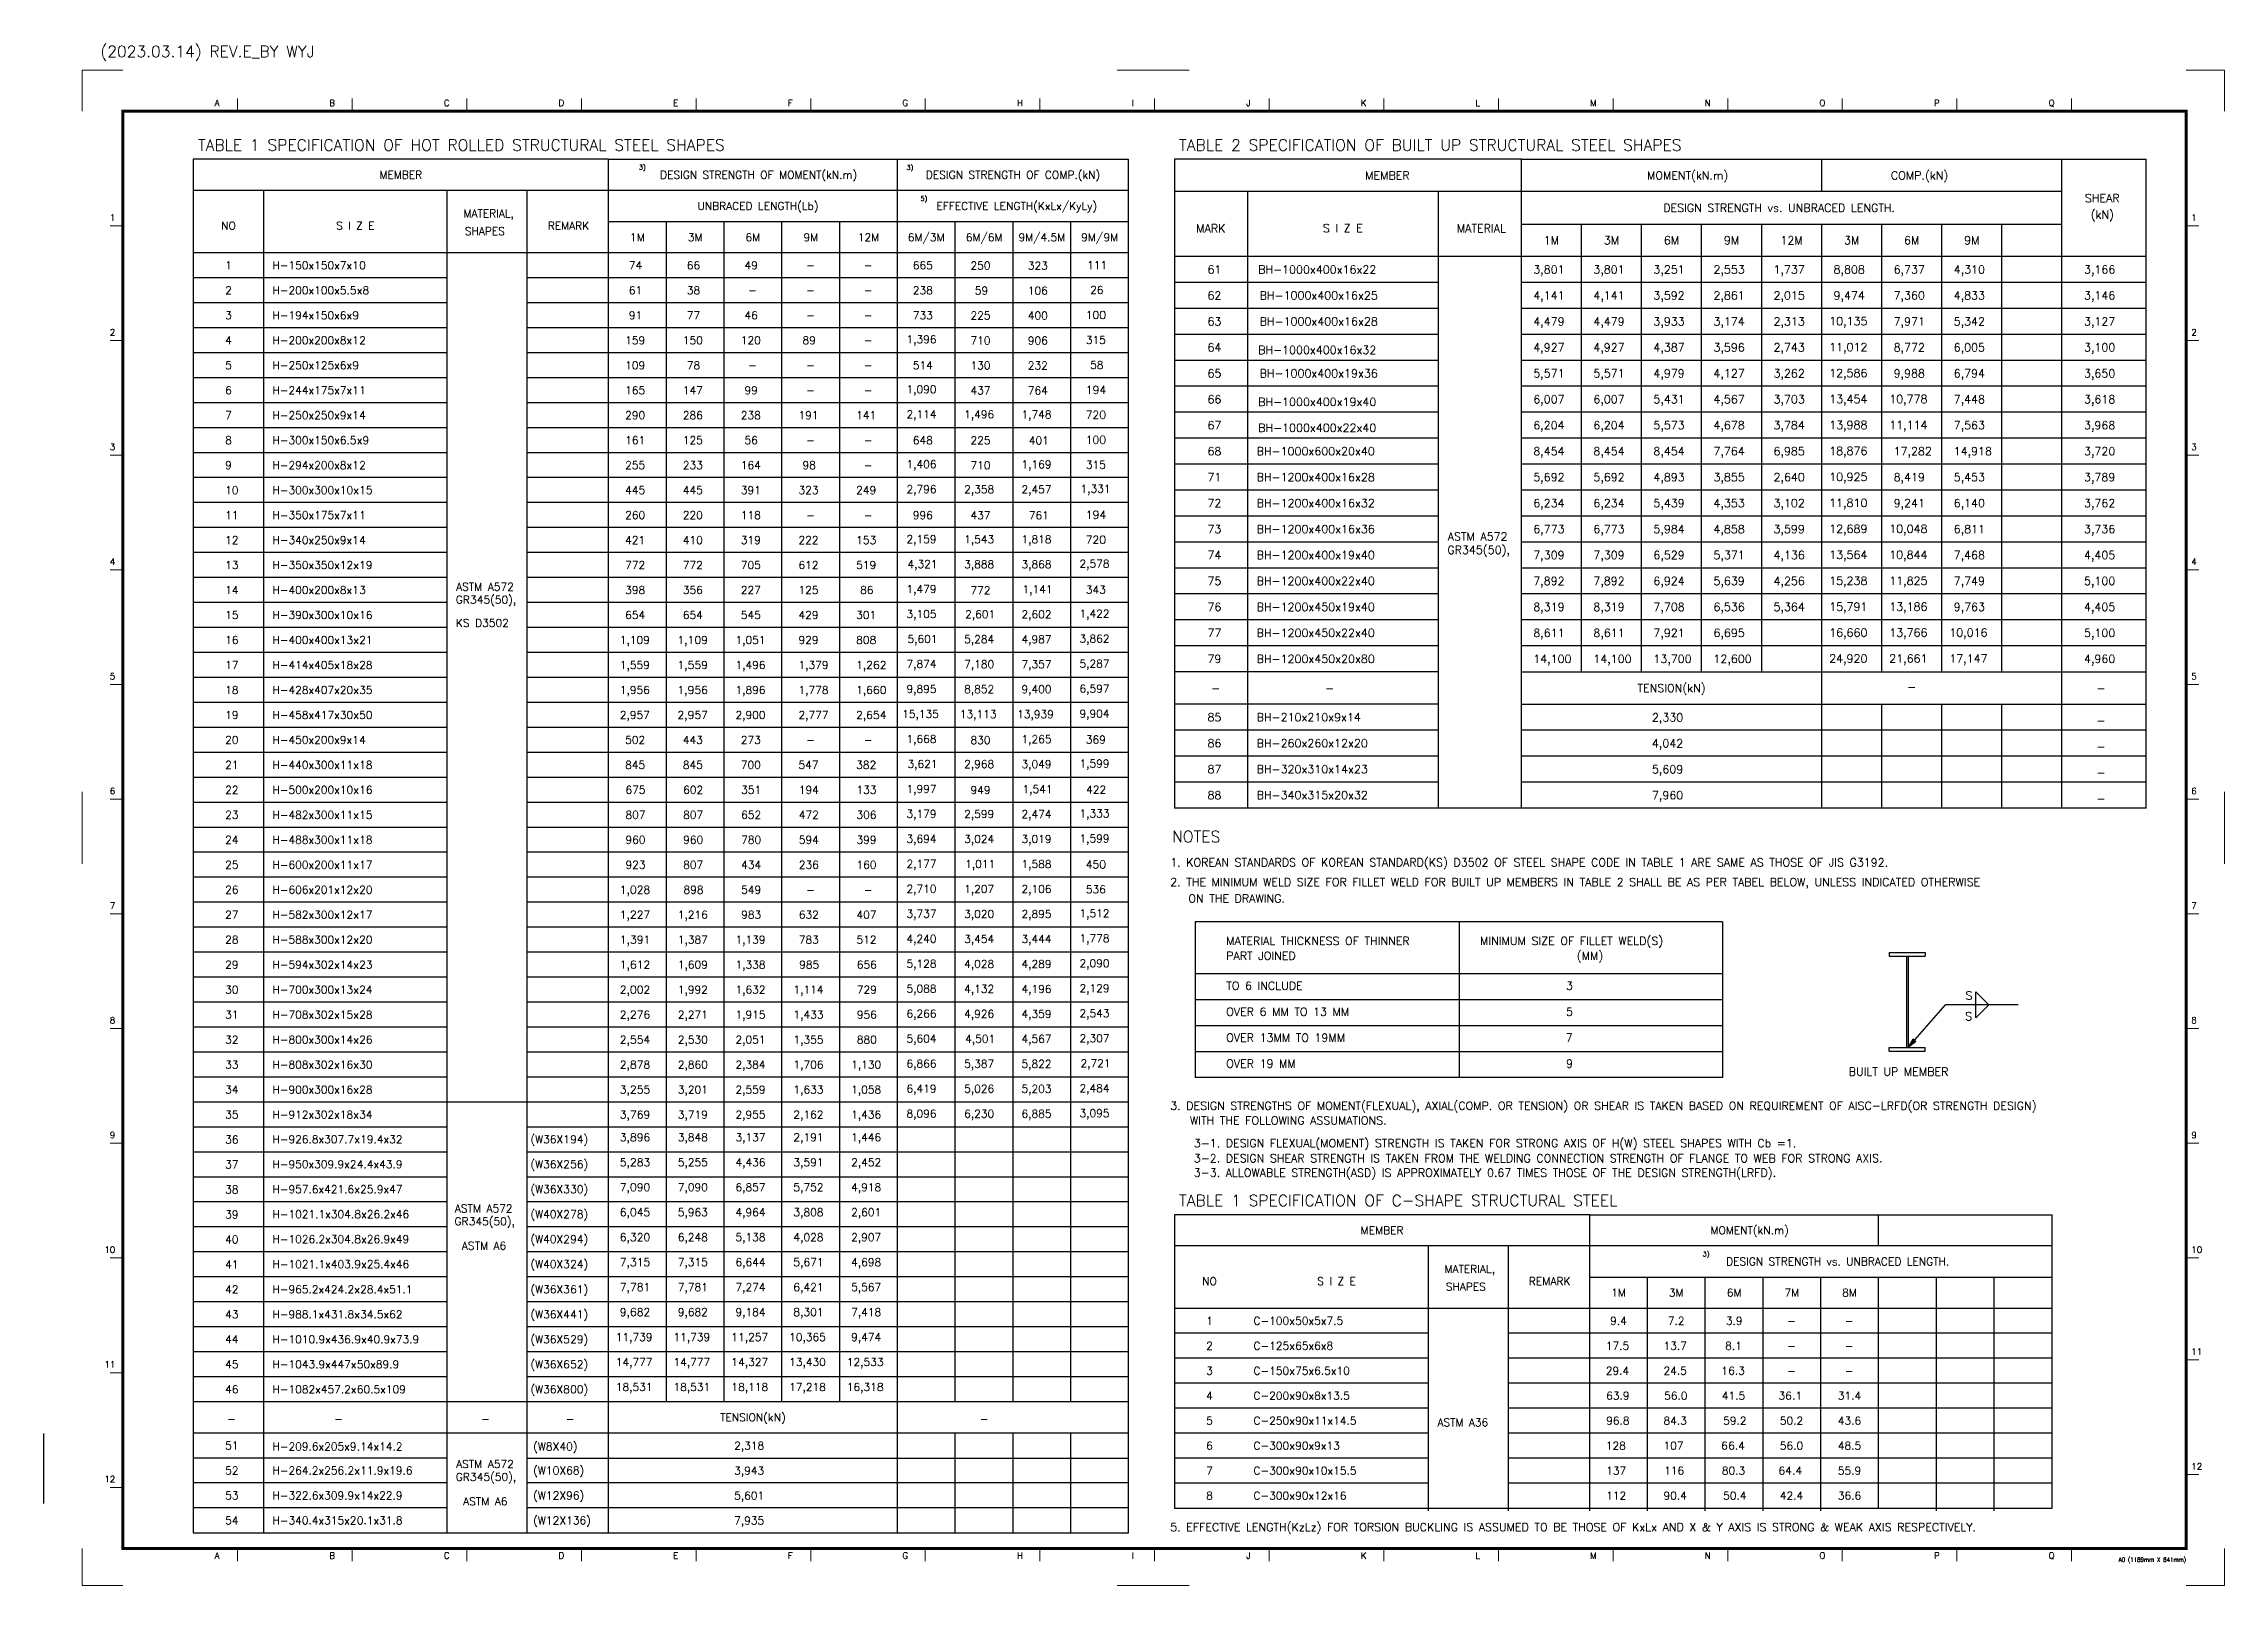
# Model space of a CAD drawing. Header units: millimetres. Extents: x 406291 to 729282, y -334810 to -232173.
# Drawn here: x 584034 to 729282, y -334810 to -232173 of the extents above; entities that cross this region are included whole.
import ezdxf
from ezdxf.enums import TextEntityAlignment as Align

# ---------------------------------------------------------------- set-up
doc = ezdxf.new("R2010")
doc.units = ezdxf.units.MM
doc.header["$LTSCALE"] = 150
doc.linetypes.add('CENTER', pattern=[32.5, 25, -2.5, 2.5, -2.5])
for name, color, linetype in [('BP', 4, 'Continuous'), ('G', 3, 'Continuous'), ('H', 7, 'Continuous'), ('LIST TEXT1', 3, 'CENTER'), ('LIST TEXT2', 7, 'CENTER'), ('P', 250, 'Continuous'), ('T', 4, 'Continuous')]:
    doc.layers.add(name, color=color, linetype=linetype)
doc.styles.add('COMPLEX', font='COMPLEX', dxfattribs={"height": 3.5})
doc.styles.add('ROMANS', font='romans.shx')

msp = doc.modelspace()

# ---------------------------------------------------------------- texts
at = {"layer": 'LIST TEXT1', "style": 'ROMANS'}
for s, p in [('TABLE 1 SPECIFICATION OF HOT ROLLED STRUCTURAL STEEL SHAPES', (594310, -239301)), ('TABLE 2 SPECIFICATION OF BUILT UP STRUCTURAL STEEL SHAPES', (659658, -239301)), ('TABLE 1 SPECIFICATION OF C-SHAPE STRUCTURAL STEEL', (659658, -309567))]:
    msp.add_text(s, height=756, dxfattribs=at).set_placement(p)
msp.add_text('NOTES', height=756, dxfattribs=at).set_placement((660802, -284964), align=Align.MIDDLE_CENTER)
at = {"layer": 'LIST TEXT2', "color": 2, "style": 'ROMANS'}
for s, height, p in [('(2023.03.14) REV.E_BY WYJ', 756, (594947, -232695)), ('3)', 311.8, (623913, -240405)), ('DESIGN STRENGTH OF MOMENT(kN.m)', 519.62, (631657, -240906)), ('3)', 311.8, (641735, -240418)), ('DESIGN STRENGTH OF COMP.(kN)', 519.62, (648601, -240906)), ('5)', 311.8, (642668, -242487)), ('UNBRACED LENGTH(Lb)', 519.62, (631614, -242984)), ('EFFECTIVE LENGTH(KxLx/KyLy)', 519.62, (648857, -242984)), ('6M/3M', 519.6, (642824, -245063)), ('6M/6M', 519.6, (646673, -245063)), ('9M/4.5M', 519.6, (650522, -245063)), ('9M/9M', 519.6, (654371, -245063))]:
    msp.add_text(s, height=height, dxfattribs=at).set_placement(p, align=Align.MIDDLE_CENTER)
at = {"layer": 'LIST TEXT2', "style": 'ROMANS'}
for s, height, p in [('MEMBER', 519.6, (607831, -240906)), ('MEMBER ', 540, (673721, -240946)), ('MOMENT(kN.m)', 540, (693534, -240946)), ('COMP.(kN)', 540, (708982, -240946)), ('SHEAR', 540, (721150, -242460)), ('MATERIAL,', 519.6, (613675, -243479)), ('DESIGN STRENGTH vs. UNBRACED LENGTH.', 540, (699629, -243106)), ('(kN)', 540, (721150, -243556)), ('NO', 519.6, (596339, -244295)), ('S I Z E', 519.6, (604800, -244295)), ('SHAPES', 519.6, (613419, -244658)), ('REMARK', 519.6, (618996, -244295)), ('1M', 519.6, (623579, -245063)), ('3M', 519.6, (627428, -245063)), ('6M', 519.6, (631277, -245063)), ('9M', 519.6, (635126, -245063)), ('12M', 519.6, (638975, -245063)), ('MARK', 540, (661778, -244469)), ('S I Z E', 540, (670571, -244457)), ('MATERIAL', 540, (679794, -244469)), ('1M', 540, (684457, -245266)), ('3M', 540, (688457, -245266)), ('6M', 540, (692457, -245266)), ('9M', 540, (696457, -245266)), ('12M', 540, (700457, -245266)), ('3M', 540, (704457, -245266)), ('6M', 540, (708457, -245266)), ('9M', 540, (712457, -245266)), ('TENSION(kN)', 540, (692463, -275074)), ('MOMENT(kN.m)', 519.62, (697661, -311171)), ('MEMBER', 519.6, (673179, -311171)), ('MATERIAL,', 519.6, (679022, -313745)), ('3)', 311.8, (694763, -312755)), ('DESIGN STRENGTH vs. UNBRACED LENGTH.', 519.62, (703526, -313250)), ('NO', 519.6, (661687, -314561)), ('S I Z E', 519.6, (670148, -314561)), ('SHAPES', 519.6, (678767, -314924)), ('REMARK', 519.6, (684344, -314561)), ('1M', 519.6, (688927, -315328)), ('3M', 519.6, (692776, -315328)), ('6M', 519.6, (696625, -315328)), ('7M', 519.6, (700474, -315328)), ('8M', 519.6, (704323, -315328)), ('TENSION(kN)', 519.62, (631278, -323630))]:
    msp.add_text(s, height=height, dxfattribs=at).set_placement(p, align=Align.MIDDLE_CENTER)
for s, height, p in [('1', 520, (596122, -246933)), ('H-150x150x7x10', 519.62, (599273, -246933)), ('74', 519.6, (623021, -246933)), ('66', 519.6, (626870, -246933)), ('49', 519.6, (630719, -246933)), ('2', 520, (596122, -248596)), ('H-200x100x5.5x8', 519.62, (599273, -248596)), ('61', 519.6, (623021, -248596)), ('38', 519.6, (626870, -248596)), ('-', 520, (634815, -246933)), ('-', 520, (638664, -246933)), ('61', 540, (661553, -247210)), ('BH-1000x400x16x22', 540, (664927, -247210)), ('3,801', 540, (683253, -247210)), ('3,801', 540, (687253, -247210)), ('3,251', 540, (691253, -247210)), ('2,553', 540, (695253, -247210)), ('1,737', 540, (699253, -247210)), ('8,808', 540, (703253, -247210)), ('6,737', 540, (707253, -247210)), ('4,310', 540, (711253, -247210)), ('3,166', 540, (719931, -247210)), ('-', 520, (630966, -248596)), ('-', 520, (634815, -248596)), ('-', 520, (638664, -248596)), ('62', 540, (661553, -248938)), ('BH-1000x400x16x25', 540, (665026, -248938)), ('4,141', 540, (683253, -248938)), ('4,141', 540, (687253, -248938)), ('3,592', 540, (691253, -248938)), ('2,861', 540, (695253, -248938)), ('2,015', 540, (699253, -248938)), ('9,474', 540, (703253, -248938)), ('7,360', 540, (707253, -248938)), ('4,833', 540, (711253, -248938)), ('3,146', 540, (719931, -248938)), ('3', 520, (596122, -250259)), ('H-194x150x6x9', 519.62, (599273, -250259)), ('91', 519.6, (623021, -250259)), ('77', 519.6, (626870, -250259)), ('46', 519.6, (630719, -250259)), ('-', 520, (634815, -250259)), ('-', 520, (638664, -250259)), ('63', 540, (661553, -250666)), ('BH-1000x400x16x28', 540, (665026, -250666)), ('4,479', 540, (683253, -250666)), ('4,479', 540, (687253, -250666)), ('3,933', 540, (691253, -250666)), ('3,174', 540, (695253, -250666)), ('2,313', 540, (699253, -250666)), ('10,135', 540, (702961, -250649)), ('7,971', 540, (707253, -250666)), ('5,342', 540, (711253, -250666)), ('3,127', 540, (719931, -250666)), ('4', 520, (596122, -251922)), ('H-200x200x8x12', 519.62, (599273, -251922)), ('159', 519.6, (622765, -251922)), ('150', 519.6, (626614, -251922)), ('120', 519.6, (630463, -251922)), ('89', 519.6, (634568, -251922)), ('-', 520, (638664, -251922)), ('64', 540, (661553, -252394)), ('BH-1000x400x16x32', 540, (664927, -252566)), ('4,927', 540, (683253, -252394)), ('4,927', 540, (687253, -252394)), ('4,387', 540, (691253, -252394)), ('3,596', 540, (695253, -252394)), ('2,743', 540, (699253, -252394)), ('11,012', 540, (702961, -252377)), ('8,772', 540, (707253, -252394)), ('6,005', 540, (711253, -252394)), ('3,100', 540, (719931, -252394)), ('5', 520, (596122, -253584)), ('H-250x125x6x9', 519.62, (599273, -253584)), ('109', 519.6, (622765, -253584)), ('78', 519.6, (626870, -253584)), ('-', 520, (630966, -253584)), ('-', 520, (634815, -253584)), ('-', 520, (638664, -253584)), ('65', 540, (661553, -254122)), ('BH-1000x400x19x36', 540, (665026, -254122)), ('5,571', 540, (683253, -254122)), ('5,571', 540, (687253, -254122)), ('4,979', 540, (691253, -254122)), ('4,127', 540, (695253, -254122)), ('3,262', 540, (699253, -254122)), ('12,586', 540, (702961, -254105)), ('9,988', 540, (707253, -254122)), ('6,794', 540, (711253, -254122)), ('3,650', 540, (719931, -254122)), ('6', 520, (596122, -255247)), ('H-244x175x7x11', 519.62, (599273, -255247)), ('165', 519.6, (622765, -255247)), ('147', 519.6, (626614, -255247)), ('99', 519.6, (630719, -255247)), ('-', 520, (634815, -255247)), ('-', 520, (638664, -255247)), ('66', 540, (661553, -255850)), ('6,007', 540, (683253, -255850)), ('6,007', 540, (687253, -255850)), ('5,431', 540, (691253, -255850)), ('4,567', 540, (695253, -255850)), ('3,703', 540, (699253, -255850)), ('13,454', 540, (702961, -255833)), ('10,778', 540, (706961, -255833)), ('7,448', 540, (711253, -255850)), ('3,618', 540, (719931, -255850)), ('7', 520, (596122, -256910)), ('H-250x250x9x14', 519.62, (599273, -256910)), ('290', 519.6, (622765, -256910)), ('286', 519.6, (626614, -256910)), ('238', 519.6, (630463, -256910)), ('191', 519.6, (634312, -256910)), ('141', 519.6, (638161, -256910)), ('BH-1000x400x19x40', 540, (664927, -256022)), ('8', 520, (596122, -258573)), ('H-300x150x6.5x9', 519.62, (599273, -258573)), ('161', 519.6, (622765, -258573)), ('125', 519.6, (626614, -258573)), ('56', 519.6, (630719, -258573)), ('67', 540, (661553, -257578)), ('BH-1000x400x22x40', 540, (664927, -257750)), ('6,204', 540, (683253, -257578)), ('6,204', 540, (687253, -257578)), ('5,573', 540, (691253, -257578)), ('4,678', 540, (695253, -257578)), ('3,784', 540, (699253, -257578)), ('13,988', 540, (702961, -257561)), ('11,114', 540, (706961, -257561)), ('7,563', 540, (711253, -257578)), ('3,968', 540, (719931, -257578)), ('9', 520, (596122, -260236)), ('H-294x200x8x12', 519.62, (599273, -260236)), ('255', 519.6, (622765, -260236)), ('233', 519.6, (626614, -260236)), ('164', 519.6, (630463, -260236)), ('98', 519.6, (634568, -260236)), ('-', 520, (634815, -258573)), ('-', 520, (638664, -258573)), ('68', 540, (661553, -259306)), ('BH-1000x600x20x40', 540, (664828, -259306)), ('8,454', 540, (683253, -259306)), ('8,454', 540, (687253, -259306)), ('8,454', 540, (691253, -259306)), ('7,764', 540, (695253, -259306)), ('6,985', 540, (699253, -259306)), ('18,876', 540, (702961, -259289)), ('17,282', 540, (707253, -259306)), ('14,918', 540, (711253, -259306)), ('3,720', 540, (719931, -259306)), ('-', 520, (638664, -260236)), ('71', 540, (661553, -261034)), ('BH-1200x400x16x28', 540, (664828, -261034)), ('5,692', 540, (683253, -261034)), ('5,692', 540, (687253, -261034)), ('4,893', 540, (691253, -261034)), ('3,855', 540, (695253, -261034)), ('2,640', 540, (699253, -261034)), ('10,925', 540, (702961, -261017)), ('8,419', 540, (707253, -261034)), ('5,453', 540, (711253, -261034)), ('3,789', 540, (719931, -261034)), ('10', 519.6, (596122, -261898)), ('H-300x300x10x15', 519.62, (599273, -261898)), ('445', 519.6, (622765, -261898)), ('445', 519.6, (626614, -261898)), ('391', 519.6, (630463, -261898)), ('323', 519.6, (634312, -261898)), ('249', 519.6, (638161, -261898)), ('72', 540, (661553, -262762)), ('BH-1200x400x16x32', 540, (664828, -262762)), ('6,234', 540, (683253, -262762)), ('6,234', 540, (687253, -262762)), ('5,439', 540, (691253, -262762)), ('4,353', 540, (695253, -262762)), ('3,102', 540, (699253, -262762)), ('11,810', 540, (702961, -262745)), ('9,241', 540, (707253, -262762)), ('6,140', 540, (711253, -262762)), ('3,762', 540, (719931, -262762)), ('11', 519.6, (596122, -263561)), ('H-350x175x7x11', 519.62, (599273, -263561)), ('260', 519.6, (622765, -263561)), ('220', 519.6, (626614, -263561)), ('118', 519.6, (630463, -263561)), ('-', 520, (634815, -263561)), ('-', 520, (638664, -263561)), ('73', 540, (661553, -264490)), ('BH-1200x400x16x36', 540, (664828, -264490)), ('6,773', 540, (683253, -264490)), ('6,773', 540, (687253, -264490)), ('5,984', 540, (691253, -264490)), ('4,858', 540, (695253, -264490)), ('3,599', 540, (699253, -264490)), ('12,689', 540, (702961, -264473)), ('10,048', 540, (706961, -264473)), ('6,811', 540, (711253, -264490)), ('3,736', 540, (719931, -264490)), ('12', 519.6, (596122, -265224)), ('H-340x250x9x14', 519.62, (599273, -265224)), ('421', 519.6, (622765, -265224)), ('410', 519.6, (626614, -265224)), ('319', 519.6, (630463, -265224)), ('222', 519.6, (634312, -265224)), ('153', 519.6, (638161, -265224)), ('ASTM A572', 540, (677553, -264986)), ('GR345(50),', 540, (677531, -265879)), ('13', 519.6, (596122, -266887)), ('H-350x350x12x19', 519.62, (599273, -266887)), ('772', 519.6, (622765, -266887)), ('772', 519.6, (626614, -266887)), ('705', 519.6, (630463, -266887)), ('612', 519.6, (634312, -266887)), ('519', 519.6, (638161, -266887)), ('74', 540, (661553, -266218)), ('BH-1200x400x19x40', 540, (664828, -266218)), ('7,309', 540, (683253, -266218)), ('7,309', 540, (687253, -266218)), ('6,529', 540, (691253, -266218)), ('5,371', 540, (695253, -266218)), ('4,136', 540, (699253, -266218)), ('13,564', 540, (702961, -266201)), ('10,844', 540, (706961, -266201)), ('7,468', 540, (711253, -266218)), ('4,405', 540, (719931, -266218)), ('14', 519.6, (596122, -268550)), ('H-400x200x8x13', 519.62, (599273, -268550)), ('ASTM A572', 519.6, (611518, -268332)), ('398', 519.6, (622765, -268550)), ('356', 519.6, (626614, -268550)), ('227', 519.6, (630463, -268550)), ('125', 519.6, (634312, -268550)), ('86', 519.6, (638417, -268550)), ('75', 540, (661553, -267946)), ('BH-1200x400x22x40', 540, (664828, -267946)), ('7,892', 540, (683253, -267946)), ('7,892', 540, (687253, -267946)), ('6,924', 540, (691253, -267946)), ('5,639', 540, (695253, -267946)), ('4,256', 540, (699253, -267946)), ('15,238', 540, (702961, -267929)), ('11,825', 540, (706961, -267929)), ('7,749', 540, (711253, -267946)), ('5,100', 540, (719931, -267946)), ('15', 519.6, (596122, -270212)), ('H-390x300x10x16', 519.62, (599273, -270212)), ('GR345(50),', 519.6, (611497, -269191)), ('654', 519.6, (622765, -270212)), ('654', 519.6, (626614, -270212)), ('545', 519.6, (630463, -270212)), ('429', 519.6, (634312, -270212)), ('301', 519.6, (638161, -270212)), ('76', 540, (661553, -269674)), ('BH-1200x450x19x40', 540, (664828, -269674)), ('8,319', 540, (683253, -269674)), ('8,319', 540, (687253, -269674)), ('7,708', 540, (691253, -269674)), ('6,536', 540, (695253, -269674)), ('5,364', 540, (699253, -269674)), ('15,791', 540, (702961, -269657)), ('13,186', 540, (706961, -269657)), ('9,763', 540, (711253, -269674)), ('4,405', 540, (719931, -269674)), ('KS D3502', 519.6, (611497, -270737)), ('77', 540, (661553, -271402)), ('BH-1200x450x22x40', 540, (664828, -271402)), ('8,611', 540, (683253, -271402)), ('8,611', 540, (687253, -271402)), ('7,921', 540, (691253, -271402)), ('6,695', 540, (695253, -271402)), ('16,660', 540, (702961, -271385)), ('13,766', 540, (706961, -271385)), ('10,016', 540, (710961, -271385)), ('5,100', 540, (719931, -271402)), ('16', 519.6, (596122, -271875)), ('H-400x400x13x21', 519.62, (599273, -271875)), ('1,109', 519.6, (622413, -271875)), ('1,109', 519.6, (626262, -271875)), ('1,051', 519.6, (630111, -271875)), ('929', 519.6, (634312, -271875)), ('808', 519.6, (638161, -271875)), ('79', 540, (661553, -273130)), ('BH-1200x450x20x80', 540, (664828, -273130)), ('14,100', 540, (683253, -273130)), ('14,100', 540, (687253, -273130)), ('13,700', 540, (691253, -273130)), ('12,600', 540, (695253, -273130)), ('24,920', 540, (702961, -273113)), ('21,661', 540, (706961, -273113)), ('17,147', 540, (710961, -273113)), ('4,960', 540, (719931, -273130)), ('17', 519.6, (596122, -273538)), ('H-414x405x18x28', 519.62, (599273, -273538)), ('1,559', 519.6, (622413, -273538)), ('1,559', 519.6, (626262, -273538)), ('1,496', 519.6, (630111, -273538)), ('1,379', 519.6, (634312, -273538)), ('1,262', 519.6, (638161, -273538)), ('18', 519.6, (596122, -275201)), ('H-428x407x20x35', 519.62, (599273, -275201)), ('1,956', 519.6, (622413, -275201)), ('1,956', 519.6, (626262, -275201)), ('1,896', 519.6, (630111, -275201)), ('1,778', 519.6, (634312, -275201)), ('1,660', 519.6, (638161, -275201)), ('-', 540, (661790, -275081)), ('-', 540, (669396, -275081)), ('-', 540, (708161, -275007)), ('-', 540, (720760, -275081)), ('19', 519.6, (596122, -276863)), ('H-458x417x30x50', 519.62, (599273, -276863)), ('2,957', 519.6, (622413, -276863)), ('2,957', 519.6, (626262, -276863)), ('2,900', 519.6, (630111, -276863)), ('2,777', 519.6, (634312, -276863)), ('2,654', 519.6, (638161, -276863)), ('85', 540, (661553, -277018)), ('BH-210x210x9x14', 540, (664828, -277018)), ('2,330', 540, (691155, -277025)), ('-', 540, (720760, -277241)), ('20', 519.6, (596122, -278526)), ('H-450x200x9x14', 519.62, (599273, -278526)), ('502', 519.6, (622765, -278526)), ('443', 519.6, (626614, -278526)), ('273', 519.6, (630463, -278526)), ('-', 520, (634815, -278526)), ('-', 520, (638664, -278526)), ('86', 540, (661553, -278746)), ('BH-260x260x12x20', 540, (664828, -278746)), ('4,042', 540, (691155, -278753)), ('21', 519.6, (596122, -280189)), ('H-440x300x11x18', 519.62, (599273, -280189)), ('845', 519.6, (622765, -280189)), ('845', 519.6, (626614, -280189)), ('700', 519.6, (630463, -280189)), ('547', 519.6, (634312, -280189)), ('382', 519.6, (638161, -280189)), ('87', 540, (661553, -280474)), ('BH-320x310x14x23', 540, (664828, -280474)), ('5,609', 540, (691155, -280481)), ('-', 540, (720760, -278969)), ('22', 519.6, (596122, -281852)), ('H-500x200x10x16', 519.62, (599273, -281852)), ('675', 519.6, (622786, -281852)), ('602', 519.6, (626635, -281852)), ('351', 519.6, (630484, -281852)), ('194', 519.6, (634333, -281852)), ('133', 519.6, (638182, -281852)), ('-', 540, (720760, -280697)), ('88', 540, (661553, -282202)), ('BH-340x315x20x32', 540, (664828, -282202)), ('7,960', 540, (691155, -282209)), ('-', 540, (720760, -282425)), ('23', 519.6, (596122, -283515)), ('H-482x300x11x15', 519.62, (599273, -283515)), ('807', 519.6, (622786, -283515)), ('807', 519.6, (626635, -283515)), ('652', 519.6, (630484, -283515)), ('472', 519.6, (634333, -283515)), ('306', 519.6, (638182, -283515)), ('24', 519.6, (596122, -285177)), ('H-488x300x11x18', 519.62, (599273, -285177)), ('960', 519.6, (622786, -285177)), ('960', 519.6, (626635, -285177)), ('780', 519.6, (630484, -285177)), ('594', 519.6, (634333, -285177)), ('399', 519.6, (638182, -285177)), ('25', 519.6, (596122, -286840)), ('H-600x200x11x17', 519.62, (599273, -286840)), ('923', 519.6, (622786, -286840)), ('807', 519.6, (626635, -286840)), ('434', 519.6, (630484, -286840)), ('236', 519.6, (634333, -286840)), ('160', 519.6, (638182, -286840)), ('1. KOREAN STANDARDS OF KOREAN STANDARD(KS) D3502 OF STEEL SHAPE CODE IN TABLE 1 ARE SAME AS THOSE OF JIS G3192.', 540, (659073, -286678)), ('26', 519.6, (596122, -288503)), ('H-606x201x12x20', 519.62, (599273, -288503)), ('1,028', 519.6, (622421, -288503)), ('898', 519.6, (626658, -288503)), ('549', 519.6, (630484, -288503)), ('-', 520, (634815, -288503)), ('-', 520, (638664, -288503)), ('2. THE MINIMUM WELD SIZE FOR FILLET WELD FOR BUILT UP MEMBERS IN TABLE 2 SHALL BE AS PER TABEL BELOW, UNLESS INDICATED OTHERWISE ', 540, (659073, -287990)), ('   ON THE DRAWING.', 540, (659073, -289081)), ('27', 519.6, (596122, -290166)), ('H-582x300x12x17', 519.62, (599273, -290166)), ('1,227', 519.6, (622421, -290166)), ('1,216', 519.6, (626270, -290166)), ('983', 519.6, (630484, -290166)), ('632', 519.6, (634333, -290166)), ('407', 519.6, (638182, -290166)), ('28', 519.6, (596122, -291829)), ('H-588x300x12x20', 519.62, (599273, -291829)), ('1,391', 519.6, (622421, -291829)), ('1,387', 519.6, (626270, -291829)), ('1,139', 519.6, (630119, -291829)), ('783', 519.6, (634333, -291829)), ('512', 519.6, (638182, -291829)), ('MATERIAL THICKNESS OF THINNER', 540, (662801, -291907)), ('MINIMUM SIZE OF FILLET WELD(S)', 540, (679706, -291907)), ('29', 519.6, (596122, -293491)), ('H-594x302x14x23', 519.62, (599273, -293491)), ('1,612', 519.6, (622421, -293491)), ('1,609', 519.6, (626270, -293491)), ('1,338', 519.6, (630119, -293491)), ('985', 519.6, (634356, -293491)), ('656', 519.6, (638205, -293491)), ('PART JOINED', 540, (662801, -292893)), ('(MM)', 540, (686151, -292893)), ('TO 6 INCLUDE', 540, (662801, -294893)), ('3', 540, (685437, -294893)), ('30', 519.6, (596122, -295154)), ('H-700x300x13x24', 519.62, (599273, -295154)), ('2,002', 519.6, (622421, -295154)), ('1,992', 519.6, (626270, -295154)), ('1,632', 519.6, (630119, -295154)), ('1,114', 519.6, (633968, -295154)), ('729', 519.6, (638205, -295154)), ('S', 540, (712041, -295543)), ('31', 519.6, (596122, -296817)), ('H-708x302x15x28', 519.62, (599273, -296817)), ('2,276', 519.6, (622421, -296817)), ('2,271', 519.6, (626270, -296817)), ('1,915', 519.6, (630119, -296817)), ('1,433', 519.6, (633968, -296817)), ('956', 519.6, (638205, -296817)), ('OVER 6 MM TO 13 MM', 540, (662801, -296621)), ('5', 540, (685437, -296621)), ('S', 540, (712018, -296926)), ('32', 519.6, (596122, -298480)), ('H-800x300x14x26', 519.62, (599273, -298480)), ('2,554', 519.6, (622421, -298480)), ('2,530', 519.6, (626270, -298480)), ('2,051', 519.6, (630119, -298480)), ('1,355', 519.6, (633968, -298480)), ('880', 519.6, (638205, -298480)), ('OVER 13MM TO 19MM', 540, (662801, -298349)), ('7', 540, (685409, -298349)), ('33', 519.6, (596122, -300143)), ('H-808x302x16x30', 519.62, (599273, -300143)), ('2,878', 519.6, (622421, -300143)), ('2,860', 519.6, (626270, -300143)), ('2,384', 519.6, (630119, -300143)), ('1,706', 519.6, (633968, -300143)), ('1,130', 519.6, (637817, -300143)), ('OVER 19 MM', 540, (662801, -300077)), ('9', 540, (685437, -300077)), ('BUILT UP MEMBER', 540, (704259, -300611)), ('34', 519.6, (596122, -301805)), ('H-900x300x16x28', 519.62, (599273, -301805)), ('3,255', 519.6, (622421, -301805)), ('3,201', 519.6, (626270, -301805)), ('2,559', 519.6, (630119, -301805)), ('1,633', 519.6, (633968, -301805)), ('1,058', 519.6, (637817, -301805)), ('35', 519.6, (596122, -303468)), ('H-912x302x18x34', 519.62, (599273, -303468)), ('3,769', 519.6, (622421, -303468)), ('3,719', 519.6, (626270, -303468)), ('2,955', 519.6, (630119, -303468)), ('2,162', 519.6, (633968, -303468)), ('1,436', 519.6, (637817, -303468)), ('3. DESIGN STRENGTHS OF MOMENT(FLEXUAL), AXIAL(COMP. OR TENSION) OR SHEAR IS TAKEN BASED ON REQUIREMENT OF AISC-LRFD(OR STRENGTH DESIGN) ', 540, (659073, -302879)), ('36', 519.6, (596122, -305131)), ('H-926.8x307.7x19.4x32', 519.62, (599273, -305112)), ('(W36X194)', 519.6, (616466, -305112)), ('3,896', 519.6, (622421, -304981)), ('3,848', 519.6, (626270, -304981)), ('3,137', 519.6, (630119, -304981)), ('2,191', 519.6, (633968, -304981)), ('1,446', 519.6, (637817, -304981)), (' WITH THE FOLLOWING ASSUMATIONS.', 540, (660013, -303861)), ('3-1. DESIGN FLEXUAL(MOMENT) STRENGTH IS TAKEN FOR STRONG AXIS OF H(W) STEEL SHAPES WITH Cb =1.', 540, (660640, -305375)), ('(W36X256)', 519.6, (616466, -306775)), ('5,283', 519.6, (622421, -306644)), ('5,255', 519.6, (626270, -306644)), ('4,436', 519.6, (630119, -306644)), ('3,591', 519.6, (633968, -306644)), ('2,452', 519.6, (637817, -306644)), ('3-2. DESIGN SHEAR STRENGTH IS TAKEN FROM THE WELDING CONNECTION STRENGTH OF FLANGE TO WEB FOR STRONG AXIS.', 540, (660640, -306378)), ('37', 519.6, (596122, -306794)), ('H-950x309.9x24.4x43.9', 519.62, (599273, -306775)), ('3-3. ALLOWABLE STRENGTH(ASD) IS APPROXIMATELY 0.67 TIMES THOSE OF THE DESIGN STRENGTH(LRFD).', 540, (660636, -307338)), ('38', 519.6, (596122, -308457)), ('H-957.6x421.6x25.9x47', 519.62, (599273, -308438)), ('(W36X330)', 519.6, (616466, -308438)), ('7,090', 519.6, (622421, -308306)), ('7,090', 519.6, (626270, -308306)), ('6,857', 519.6, (630119, -308306)), ('5,752', 519.6, (633968, -308306)), ('4,918', 519.6, (637817, -308306)), ('39', 519.6, (596122, -310119)), ('H-1021.1x304.8x26.2x46', 519.62, (599273, -310101)), ('ASTM A572', 519.6, (611430, -309719)), ('GR345(50),', 519.6, (611409, -310578)), ('(W40X278)', 519.6, (616466, -310101)), ('6,045', 519.6, (622421, -309969)), ('5,963', 519.6, (626270, -309969)), ('4,964', 519.6, (630119, -309969)), ('3,808', 519.6, (633968, -309969)), ('2,601', 519.6, (637817, -309969)), ('40', 519.6, (596122, -311782)), ('H-1026.2x304.8x26.9x49', 519.62, (599273, -311763)), ('ASTM A6', 519.6, (611898, -312202)), ('(W40X294)', 519.6, (616466, -311763)), ('6,320', 519.6, (622421, -311632)), ('6,248', 519.6, (626270, -311632)), ('5,138', 519.6, (630119, -311632)), ('4,028', 519.6, (633968, -311632)), ('2,907', 519.6, (637817, -311632)), ('41', 519.6, (596122, -313445)), ('H-1021.1x403.9x25.4x46', 519.62, (599273, -313426)), ('(W40X324)', 519.6, (616466, -313426)), ('7,315', 519.6, (622421, -313295)), ('7,315', 519.6, (626270, -313295)), ('6,644', 519.6, (630119, -313295)), ('5,671', 519.6, (633968, -313295)), ('4,698', 519.6, (637817, -313295)), ('42', 519.6, (596122, -315108)), ('H-965.2x424.2x28.4x51.1', 519.62, (599273, -315108)), ('(W36X361)', 519.6, (616466, -315108)), ('7,781', 519.6, (622421, -314958)), ('7,781', 519.6, (626270, -314958)), ('7,274', 519.6, (630119, -314958)), ('6,421', 519.6, (633968, -314958)), ('5,567', 519.6, (637817, -314958)), ('43', 519.6, (596122, -316770)), ('H-988.1x431.8x34.5x62', 519.62, (599273, -316770)), ('(W36X441)', 519.6, (616466, -316770)), ('9,682', 519.6, (622421, -316620)), ('9,682', 519.6, (626270, -316620)), ('9,184', 519.6, (630119, -316620)), ('8,301', 519.6, (633968, -316620)), ('7,418', 519.6, (637817, -316620)), ('(W36X529)', 519.6, (616466, -318433)), ('11,739', 519.6, (622140, -318283)), ('11,739', 519.6, (625989, -318283)), ('11,257', 519.6, (629838, -318283)), ('10,365', 519.6, (633687, -318283)), ('9,474', 519.6, (637817, -318283)), ('1', 520, (661470, -317199)), ('C-100x50x5x7.5', 519.62, (664621, -317199)), ('9.4', 519.6, (688369, -317199)), ('7.2', 519.6, (692218, -317199)), ('3.9', 519.6, (696067, -317199)), ('-', 520, (700162, -317199)), ('-', 520, (704012, -317199)), ('44', 519.6, (596122, -318433)), ('H-1010.9x436.9x40.9x73.9', 519.62, (599273, -318433)), ('2', 520, (661470, -318862)), ('C-125x65x6x8', 519.62, (664621, -318862)), ('17.5', 519.6, (688078, -318862)), ('13.7', 519.6, (691927, -318862)), ('8.1', 519.6, (696023, -318862)), ('-', 520, (700162, -318862)), ('-', 520, (704012, -318862)), ('45', 519.6, (596122, -320096)), ('H-1043.9x447x50x89.9', 519.62, (599273, -320096)), ('(W36X652)', 519.6, (616466, -320096)), ('14,777', 519.6, (622140, -319946)), ('14,777', 519.6, (625989, -319946)), ('14,327', 519.6, (629838, -319946)), ('13,430', 519.6, (633687, -319946)), ('12,533', 519.6, (637536, -319946)), ('3', 520, (661470, -320525)), ('C-150x75x6.5x10', 519.62, (664621, -320525)), ('29.4', 519.6, (688078, -320525)), ('24.5', 519.6, (691927, -320525)), ('16.3', 519.6, (695776, -320525)), ('-', 520, (700162, -320525)), ('-', 520, (704012, -320525)), ('46', 519.6, (596122, -321759)), ('H-1082x457.2x60.5x109', 519.62, (599273, -321759)), ('(W36X800)', 519.6, (616466, -321759)), ('18,531', 519.6, (622140, -321609)), ('18,531', 519.6, (625989, -321609)), ('18,118', 519.6, (629838, -321609)), ('17,218', 519.6, (633687, -321609)), ('16,318', 519.6, (637536, -321609)), ('4', 520, (661470, -322187)), ('C-200x90x8x13.5', 519.62, (664621, -322187)), ('63.9', 519.6, (688113, -322187)), ('56.0', 519.6, (691962, -322187)), ('41.5', 519.6, (695811, -322187)), ('36.1', 519.6, (699593, -322187)), ('31.4', 519.6, (703527, -322187)), ('-', 520, (596253, -323727)), ('-', 520, (603394, -323727)), ('-', 520, (613181, -323727)), ('-', 520, (618822, -323727)), ('-', 520, (646383, -323727)), ('5', 520, (661470, -323850)), ('C-250x90x11x14.5', 519.62, (664621, -323850)), ('ASTM A36', 519.6, (676866, -323963)), ('96.8', 519.6, (688113, -323850)), ('84.3', 519.6, (691927, -323850)), ('59.2', 519.6, (695893, -323850)), ('50.2', 519.6, (699678, -323850)), ('43.6', 519.6, (703527, -323850)), ('51', 519.6, (596122, -325500)), ('H-209.6x205x9.14x14.2', 519.62, (599273, -325566)), ('(W8X40)', 519.6, (616647, -325566)), ('2,318', 519.6, (630024, -325507)), ('6', 520, (661470, -325513)), ('C-300x90x9x13', 519.62, (664621, -325513)), ('128', 519.6, (688078, -325513)), ('107', 519.6, (691927, -325513)), ('66.4', 519.6, (695776, -325513)), ('56.0', 519.6, (699678, -325513)), ('48.5', 519.6, (703527, -325513)), ('ASTM A572', 519.6, (611518, -326730)), ('(W10X68)', 519.6, (616647, -327163)), ('52', 519.6, (596122, -327163)), ('H-264.2x256.2x11.9x19.6', 519.62, (599273, -327163)), ('GR345(50),', 519.6, (611497, -327590)), ('3,943', 519.6, (630024, -327170)), ('7', 520, (661470, -327176)), ('C-300x90x10x15.5', 519.62, (664621, -327176)), ('137', 519.6, (688113, -327176)), ('116', 519.6, (691962, -327176)), ('80.3', 519.6, (695811, -327176)), ('64.4', 519.6, (699593, -327176)), ('55.9', 519.6, (703527, -327176)), ('53', 519.6, (596122, -328826)), ('H-322.6x309.9x14x22.9', 519.62, (599273, -328826)), ('ASTM A6', 519.6, (611985, -329214)), ('(W12X96)', 519.6, (616647, -328826)), ('5,601', 519.6, (630024, -328832)), ('8', 520, (661470, -328839)), ('C-300x90x12x16', 519.62, (664621, -328839)), ('112', 519.6, (688113, -328839)), ('90.4', 519.6, (691927, -328839)), ('50.4', 519.6, (695893, -328839)), ('42.4', 519.6, (699678, -328839)), ('36.6', 519.6, (703527, -328839)), ('54', 519.6, (596122, -330489)), ('H-340.4x315x20.1x31.8', 519.62, (599273, -330489)), ('(W12X136)', 519.6, (616647, -330489)), ('7,935', 519.6, (630024, -330495))]:
    msp.add_text(s, height=height, dxfattribs=at).set_placement(p, align=Align.MIDDLE_LEFT)
at = {"layer": 'LIST TEXT2', "color": 2, "style": 'ROMANS'}
for s, p in [(' 665 ', (641574, -247195)), (' 250 ', (645410, -247206)), (' 323 ', (649228, -247209)), (' 111 ', (653172, -247176)), (' 238 ', (641576, -248858)), (' 59 ', (645693, -248869)), (' 106 ', (649228, -248873)), (' 26 ', (653387, -248832)), (' 733 ', (641577, -250521)), (' 225 ', (645406, -250532)), (' 400 ', (649229, -250535)), (' 100 ', (653102, -250495)), (' 1,396 ', (641149, -252117)), (' 710 ', (645410, -252195)), (' 906 ', (649228, -252198)), (' 315 ', (653098, -252158)), (' 514 ', (641578, -253846)), (' 130 ', (645410, -253857)), (' 232 ', (649232, -253861)), (' 58 ', (653386, -253821)), (' 1,090 ', (641150, -255443)), (' 437 ', (645409, -255520)), (' 764 ', (649230, -255524)), (' 194 ', (653103, -255484)), (' 2,114 ', (641151, -257106)), (' 1,496 ', (644981, -257117)), (' 1,748 ', (648800, -257120)), (' 720 ', (653102, -257146)), (' 648 ', (641576, -258835)), (' 225 ', (645406, -258846)), (' 401 ', (649299, -258849)), (' 100 ', (653102, -258809)), (' 1,406 ', (641149, -260431)), (' 710 ', (645410, -260509)), (' 1,169 ', (648800, -260446)), (' 315 ', (653098, -260472)), (' 2,796 ', (641149, -262094)), (' 2,358 ', (644980, -262105)), (' 2,457 ', (648801, -262108)), (' 1,331 ', (652744, -262068)), (' 996 ', (641577, -263823)), (' 437 ', (645409, -263834)), (' 761 ', (649299, -263838)), (' 194 ', (653103, -263797)), (' 2,159 ', (641148, -265420)), (' 1,543 ', (644981, -265431)), (' 1,818 ', (648800, -265434)), (' 720 ', (653102, -265460)), (' 4,321 ', (641220, -267082)), (' 3,888 ', (644980, -267093)), (' 3,868 ', (648800, -267097)), (' 2,578 ', (652673, -267057)), (' 1,479 ', (641148, -268745)), (' 772 ', (645412, -268829)), (' 1,141 ', (648871, -268760)), (' 343 ', (653101, -268786)), (' 3,105 ', (641146, -270408)), (' 2,601 ', (645052, -270419)), (' 2,602 ', (648804, -270422)), (' 1,422 ', (652677, -270382)), (' 5,601 ', (641220, -272071)), (' 5,284 ', (644983, -272082)), (' 4,987 ', (648801, -272085)), (' 3,862 ', (652677, -272045)), (' 7,874 ', (641151, -273733)), (' 7,180 ', (644982, -273745)), (' 7,357 ', (648801, -273748)), (' 5,287 ', (652673, -273708)), (' 9,895 ', (641146, -275396)), (' 8,852 ', (644985, -275407)), (' 9,400 ', (648802, -275411)), (' 6,597 ', (652673, -275371)), (' 15,135 ', (640861, -277059)), (' 13,113 ', (644696, -277070)), (' 13,939 ', (648515, -277074)), (' 9,904 ', (652675, -277033)), (' 1,668 ', (641148, -278722)), (' 830 ', (645410, -278799)), (' 1,265 ', (648798, -278736)), (' 369 ', (653100, -278762)), (' 3,621 ', (641220, -280385)), (' 2,968 ', (644980, -280396)), (' 3,049 ', (648800, -280399)), (' 1,599 ', (652673, -280359)), (' 1,997 ', (641149, -282047)), (' 949 ', (645408, -282125)), (' 1,541 ', (648871, -282062)), (' 422 ', (653105, -282094)), (' 3,179 ', (641148, -283710)), (' 2,599 ', (644980, -283721)), (' 2,474 ', (648802, -283725)), (' 1,333 ', (652673, -283685)), (' 3,694 ', (641151, -285373)), (' 3,024 ', (644983, -285384)), (' 3,019 ', (648800, -285387)), (' 1,599 ', (652673, -285347)), (' 2,177 ', (641149, -287036)), (' 1,011 ', (645052, -287047)), (' 1,588 ', (648800, -287050)), (' 450 ', (653102, -287076)), (' 2,710 ', (641150, -288699)), (' 1,207 ', (644981, -288710)), (' 2,106 ', (648801, -288713)), (' 536 ', (653101, -288739)), (' 3,737 ', (641149, -290361)), (' 3,020 ', (644982, -290372)), (' 2,895 ', (648798, -290376)), (' 1,512 ', (652677, -290336)), (' 4,240 ', (641150, -292024)), (' 3,454 ', (644983, -292035)), (' 3,444 ', (648802, -292039)), (' 1,778 ', (652673, -291998)), (' 5,128 ', (641148, -293687)), (' 4,028 ', (644980, -293698)), (' 4,289 ', (648800, -293701)), (' 2,090 ', (652675, -293661)), (' 5,088 ', (641148, -295350)), (' 4,132 ', (644985, -295361)), (' 4,196 ', (648801, -295364)), (' 2,129 ', (652673, -295324)), (' 6,266 ', (641149, -297012)), (' 4,926 ', (644981, -297024)), (' 4,359 ', (648800, -297027)), (' 2,543 ', (652673, -296987)), (' 5,604 ', (641151, -298675)), (' 4,501 ', (645052, -298686)), (' 4,567 ', (648801, -298690)), (' 2,307 ', (652673, -298650)), (' 6,866 ', (641149, -300338)), (' 5,387 ', (644981, -300349)), (' 5,822 ', (648804, -300353)), (' 2,721 ', (652744, -300312)), (' 6,419 ', (641148, -302001)), (' 5,026 ', (644981, -302012)), (' 5,203 ', (648801, -302015)), (' 2,484 ', (652675, -301975)), (' 8,096 ', (641149, -303664)), (' 6,230 ', (644982, -303675)), (' 6,885 ', (648798, -303678)), (' 3,095 ', (652671, -303638))]:
    msp.add_text(s, height=519.6, dxfattribs=at).set_placement(p)
msp.add_text('5. EFFECTIVE LENGTH(KzLz) FOR TORSION BUCKLING IS ASSUMED TO BE THOSE OF KxLx AND X & Y AXIS IS STRONG & WEAK AXIS RESPECTIVELY.', height=540, dxfattribs=at).set_placement((659073, -330933), align=Align.MIDDLE_LEFT)

# ---------------------------------------------------------------- blocks, each defined once
blk = doc.blocks.new('TITLE')
at = {"color": 7, "linetype": 'Continuous', "lineweight": 0}
for p, q in [((-712108, 219442), (-712108, 220291)), ((-704473, 219442), (-704473, 220291)), ((-696839, 219442), (-696839, 220291)), ((-689204, 219442), (-689204, 220291)), ((-681570, 219442), (-681570, 220291)), ((-673935, 219442), (-673935, 220291)), ((-666301, 219442), (-666301, 220291)), ((-658666, 219442), (-658666, 220291)), ((-651032, 219442), (-651032, 220291)), ((-643397, 219442), (-643397, 220291)), ((-635763, 219442), (-635763, 220291)), ((-628128, 219442), (-628128, 220291)), ((-620494, 219442), (-620494, 220291)), ((-612859, 219442), (-612859, 220291)), ((-605225, 219442), (-605225, 220291)), ((-597590, 219442), (-597590, 220291)), ((-589956, 219442), (-589956, 220291)), ((-719742, 211808), (-720590, 211808)), ((-582321, 211808), (-581473, 211808)), ((-719742, 204173), (-720590, 204173)), ((-582321, 204173), (-581473, 204173)), ((-719742, 196539), (-720590, 196539)), ((-582321, 196539), (-581473, 196539)), ((-719742, 188904), (-720590, 188904)), ((-582321, 188904), (-581473, 188904)), ((-719742, 181270), (-720590, 181270)), ((-582321, 181270), (-581473, 181270)), ((-719742, 173636), (-720590, 173636)), ((-582321, 173636), (-581473, 173636)), ((-719742, 166001), (-720590, 166001)), ((-582321, 166001), (-581473, 166001)), ((-719742, 158367), (-720590, 158367)), ((-582321, 158367), (-581473, 158367)), ((-719742, 150732), (-720590, 150732)), ((-582321, 150732), (-581473, 150732)), ((-719742, 143098), (-720590, 143098)), ((-582321, 143098), (-581473, 143098)), ((-582321, 139347), (-582321, 142791)), ((-719742, 135463), (-720590, 135463)), ((-582321, 136310), (-581473, 136310)), ((-719742, 127829), (-720590, 127829)), ((-582321, 128675), (-581473, 128675)), ((-712108, 123757), (-712108, 122909)), ((-704473, 123757), (-704473, 122909)), ((-696839, 123757), (-696839, 122909)), ((-689204, 123757), (-689204, 122909)), ((-681570, 123757), (-681570, 122909)), ((-673935, 123757), (-673935, 122909)), ((-666301, 123757), (-666301, 122909)), ((-658666, 123757), (-658666, 122909)), ((-651032, 123757), (-651032, 122909)), ((-643397, 123757), (-643397, 122909)), ((-635763, 123757), (-635763, 122909)), ((-628128, 123757), (-628128, 122909)), ((-620494, 123757), (-620494, 122909)), ((-612859, 123757), (-612859, 122909)), ((-605225, 123757), (-605225, 122909)), ((-597590, 123757), (-597590, 122909)), ((-597590, 123757), (-597590, 122909)), ((-589956, 123757), (-589956, 122909))]:
    blk.add_line(p, q, dxfattribs=at)
for points in [[(-719742, 222178), (-722457, 222178), (-722457, 219442)], [(-648717, 222178), (-653517, 222178)], [(-579777, 219442), (-579777, 222178), (-582321, 222178)], [(-722457, 174140), (-722457, 169340)], [(-579777, 169340), (-579777, 174140)], [(-722457, 123757), (-722457, 121303), (-719742, 121303)], [(-582321, 121303), (-579777, 121303), (-579777, 123757)], [(-653517, 121303), (-648717, 121303)]]:
    blk.add_lwpolyline(points, dxfattribs=at)
at = {"color": 7, "linetype": 'Continuous', "lineweight": 0, "const_width": 204}
blk.add_lwpolyline([(-719742, 219442), (-719742, 123757), (-582321, 123757), (-582321, 219442)], close=True, dxfattribs=at)
at = {"layer": 'G', "color": 7}
blk.add_line((-582321, 154947), (-582321, 166001), dxfattribs=at)
at = {"color": 7, "linetype": 'Continuous', "lineweight": 0, "style": 'COMPLEX'}
for s, height, p in [('A', 424, (-713634, 219782)), ('B', 424, (-706000, 219782)), ('C', 424, (-698366, 219782)), ('D', 424, (-690731, 219782)), ('E', 424, (-683097, 219782)), ('F', 424, (-675462, 219782)), ('G', 424, (-667828, 219782)), ('H', 424, (-660193, 219782)), ('I', 424, (-652559, 219782)), ('J', 424, (-644924, 219782)), ('K', 424, (-637290, 219782)), ('L', 424, (-629655, 219782)), ('M', 424, (-622021, 219782)), ('M', 424, (-622021, 219782)), ('N', 424, (-614386, 219782)), ('O', 424, (-606752, 219782)), ('P', 424, (-599117, 219782)), ('Q', 424, (-591483, 219782)), ('1', 424, (-581982, 212147)), ('2', 424, (-581982, 204513)), ('3', 424, (-581982, 196878)), ('4', 424, (-581982, 189244)), ('5', 424, (-581982, 181609)), ('6', 424, (-581982, 173975)), ('7', 424, (-581982, 166340)), ('8', 424, (-581982, 158706)), ('9', 424, (-581982, 151071)), ('10', 424.1, (-581982, 143437)), ('11', 424.1, (-581982, 136649)), ('12', 424.1, (-581982, 129014)), ('A', 424, (-713634, 123078)), ('B', 424, (-706000, 123078)), ('C', 424, (-698366, 123078)), ('D', 424, (-690731, 123078)), ('E', 424, (-683097, 123078)), ('F', 424, (-675462, 123078)), ('G', 424, (-667828, 123078)), ('H', 424, (-660193, 123078)), ('I', 424, (-652559, 123078)), ('J', 424, (-644924, 123078)), ('K', 424, (-637290, 123078)), ('L', 424, (-629655, 123078)), ('M', 424, (-622021, 123078)), ('N', 424, (-614386, 123078)), ('O', 424, (-606752, 123078)), ('P', 424, (-599117, 123078)), ('Q', 424, (-591483, 123078))]:
    blk.add_text(s, height=height, dxfattribs=at).set_placement(p)
for s, height, p in [('1', 424, (-720251, 212147)), ('1', 424, (-720251, 212147)), ('2', 424, (-720251, 204513)), ('3', 424, (-720251, 196878)), ('4', 424, (-720251, 189244)), ('5', 424, (-720251, 181609)), ('6', 424, (-720251, 173975)), ('7', 424, (-720251, 166340)), ('8', 424, (-720251, 158706)), ('9', 424, (-720251, 151071)), ('10', 424.1, (-720251, 143437)), ('11', 424.1, (-720251, 135802)), ('12', 424.1, (-720251, 128168))]:
    blk.add_text(s, height=height, dxfattribs=at).set_placement(p, align=Align.RIGHT)
at = {"color": 7, "linetype": 'Continuous', "lineweight": 0, "style": 'ROMANS', "width": 0.8}
blk.add_text('A0 (1189mm X 841mm)', height=300, dxfattribs=at).set_placement((-582321, 122865), align=Align.RIGHT)

# ---------------------------------------------------------------- hatches: boundary and pattern name
at = {"layer": 'H', "linetype": 'Continuous'}
for points in [[(708217, -299004), (708742, -298596), (708484, -298573)], [(708742, -298596), (708484, -298573), (708563, -298417)]]:
    msp.add_hatch(color=0, dxfattribs=at).paths.add_polyline_path(points)

# ---------------------------------------------------------------- linework, layer by layer
at = {"layer": 'BP'}
for p, q in [((621662, -239866), (656303, -239866)), ((682465, -239866), (724069, -239866)), ((718465, -283066), (718465, -239866)), ((621662, -244023), (656303, -244023)), ((682465, -244186), (718465, -244186)), ((676934, -273994), (659348, -273994)), ((682465, -273994), (724069, -273994)), ((676934, -276154), (659348, -276154)), ((682465, -276154), (724069, -276154)), ((695856, -290641), (660740, -290641)), ((660740, -290641), (660740, -301009)), ((678326, -290641), (678326, -301009)), ((695856, -290641), (695856, -301009)), ((706959, -292683), (709359, -292683)), ((706959, -292683), (706959, -292923)), ((706959, -292923), (709359, -292923)), ((708101, -292923), (708101, -299004)), ((708217, -292923), (708217, -299004)), ((709359, -292683), (709359, -292923)), ((706959, -299004), (709359, -299004)), ((706959, -299244), (706959, -299004)), ((709359, -299244), (709359, -299004)), ((706959, -299244), (709359, -299244)), ((695856, -301009), (660740, -301009)), ((687010, -310132), (717802, -310132)), ((687010, -314289), (717802, -314289)), ((584034, -324694), (584034, -329350))]:
    msp.add_line(p, q, dxfattribs=at)
at = {"layer": 'G', "color": 4}
for p, q in [((640907, -241945), (640907, -239866)), ((724069, -283066), (724069, -239866)), ((656303, -241945), (594001, -241945)), ((640907, -331320), (640907, -241945)), ((718465, -242026), (659348, -242026)), ((702465, -283066), (702465, -244186)), ((656303, -246102), (594001, -246102)), ((724069, -246346), (659348, -246346)), ((724069, -283066), (659348, -283066)), ((706255, -312211), (706255, -310132)), ((717802, -312211), (659348, -312211)), ((706255, -329670), (706255, -314289)), ((717802, -316368), (659348, -316368)), ((656303, -322590), (594001, -322590)), ((656303, -324669), (594001, -324669))]:
    msp.add_line(p, q, dxfattribs=at)
for points in [[(621662, -331320), (621662, -239866), (594001, -239866), (594001, -331320), (656303, -331320), (656303, -239866)], [(682465, -283066), (682465, -239866), (659348, -239866), (659348, -283066)], [(687010, -329840), (687010, -310132), (659348, -310132), (659348, -329670), (717802, -329670), (717802, -310132)]]:
    msp.add_lwpolyline(points, dxfattribs=at)
at = {"layer": 'LIST TEXT2'}
msp.add_line((702465, -242026), (702465, -239866), dxfattribs=at)
at = {"layer": 'P', "color": 0, "linetype": 'Continuous'}
for points in [[(708217, -299004), (710697, -296170)], [(715557, -296170), (710697, -296170)], [(713603, -296170), (712739, -297034), (712739, -295306)], [(713603, -296170), (712739, -295306)], [(708742, -298596), (708217, -299004), (708563, -298417), (708742, -298596)]]:
    msp.add_lwpolyline(points, dxfattribs=at)
at = {"layer": 'T', "color": 6}
for p, q in [((598677, -241945), (598677, -319265)), ((598677, -241945), (598677, -294323)), ((610923, -319265), (610923, -241945)), ((616245, -319265), (616245, -241945)), ((664208, -242026), (664208, -281338)), ((664208, -242026), (664208, -283066)), ((676934, -283066), (676934, -242026)), ((625511, -322590), (625511, -244023)), ((629360, -322590), (629360, -244023)), ((633209, -322590), (633209, -244023)), ((637058, -322590), (637058, -244023)), ((644756, -322590), (644756, -244023)), ((648605, -322590), (648605, -244023)), ((652454, -322590), (652454, -244023)), ((686465, -273994), (686465, -244186)), ((690465, -273994), (690465, -244186)), ((694465, -273994), (694465, -244186)), ((698465, -273994), (698465, -244186)), ((706465, -273994), (706465, -244186)), ((710465, -273994), (710465, -244186)), ((714465, -273994), (714465, -244186)), ((610923, -247765), (594001, -247765)), ((656303, -247765), (616245, -247765)), ((676934, -248074), (659348, -248074)), ((724069, -248074), (682465, -248074)), ((610923, -249427), (594001, -249427)), ((656303, -249427), (616245, -249427)), ((676934, -249802), (659348, -249802)), ((724069, -249802), (682465, -249802)), ((610923, -251090), (594001, -251090)), ((656303, -251090), (616245, -251090)), ((676934, -251530), (659348, -251530)), ((724069, -251530), (682465, -251530)), ((610923, -252753), (594001, -252753)), ((656303, -252753), (616245, -252753)), ((676934, -253258), (659348, -253258)), ((724069, -253258), (682465, -253258)), ((610923, -254416), (594001, -254416)), ((656303, -254416), (616245, -254416)), ((676934, -254986), (659348, -254986)), ((724069, -254986), (682465, -254986)), ((610923, -256079), (594001, -256079)), ((656303, -256079), (616245, -256079)), ((676934, -256714), (659348, -256714)), ((724069, -256714), (682465, -256714)), ((610923, -257741), (594001, -257741)), ((656303, -257741), (616245, -257741)), ((676934, -258442), (659348, -258442)), ((724069, -258442), (682465, -258442)), ((610923, -259404), (594001, -259404)), ((656303, -259404), (616245, -259404)), ((610923, -261067), (594001, -261067)), ((656303, -261067), (616245, -261067)), ((676934, -260170), (659348, -260170)), ((724069, -260170), (682465, -260170)), ((610923, -262730), (594001, -262730)), ((656303, -262730), (616245, -262730)), ((676934, -261898), (659348, -261898)), ((724069, -261898), (682465, -261898)), ((676934, -263626), (659348, -263626)), ((724069, -263626), (682465, -263626)), ((610923, -264393), (594001, -264393)), ((656303, -264393), (616245, -264393)), ((676934, -265354), (659348, -265354)), ((724069, -265354), (682465, -265354)), ((610923, -266055), (594001, -266055)), ((656303, -266055), (616245, -266055)), ((676934, -267082), (659348, -267082)), ((724069, -267082), (682465, -267082)), ((610923, -267718), (594001, -267718)), ((656303, -267718), (616245, -267718)), ((610923, -269381), (594001, -269381)), ((656303, -269381), (616245, -269381)), ((676934, -268810), (659348, -268810)), ((724069, -268810), (682465, -268810)), ((610923, -271044), (594001, -271044)), ((656303, -271044), (616245, -271044)), ((676934, -270538), (659348, -270538)), ((724069, -270538), (682465, -270538)), ((610923, -272706), (594001, -272706)), ((656303, -272706), (616245, -272706)), ((676934, -272266), (659348, -272266)), ((724069, -272266), (682465, -272266)), ((610923, -274369), (594001, -274369)), ((656303, -274369), (616245, -274369)), ((610923, -276032), (594001, -276032)), ((656303, -276032), (616245, -276032)), ((706465, -283066), (706465, -276154)), ((710465, -283066), (710465, -276154)), ((714465, -283066), (714465, -276154)), ((610923, -277695), (594001, -277695)), ((656303, -277695), (616245, -277695)), ((676934, -277882), (659348, -277882)), ((724069, -277882), (682465, -277882)), ((610923, -279358), (594001, -279358)), ((656303, -279358), (616245, -279358)), ((676934, -279610), (659348, -279610)), ((724069, -279610), (682465, -279610)), ((610923, -281020), (594001, -281020)), ((656303, -281020), (616245, -281020)), ((676934, -281338), (659348, -281338)), ((724069, -281338), (682465, -281338)), ((610923, -282683), (594001, -282683)), ((656303, -282683), (616245, -282683)), ((676934, -283066), (659348, -283066)), ((724069, -283066), (682465, -283066)), ((610923, -284346), (594001, -284346)), ((656303, -284346), (616245, -284346)), ((610923, -286009), (594001, -286009)), ((656303, -286009), (616245, -286009)), ((610923, -287672), (594001, -287672)), ((656303, -287672), (616245, -287672)), ((610923, -289334), (594001, -289334)), ((656303, -289334), (616245, -289334)), ((610923, -290997), (594001, -290997)), ((656303, -290997), (616245, -290997)), ((610923, -292660), (594001, -292660)), ((656303, -292660), (616245, -292660)), ((610923, -294323), (594001, -294323)), ((656303, -294323), (616245, -294323)), ((695856, -294097), (660740, -294097)), ((610923, -295986), (594001, -295986)), ((656303, -295986), (616245, -295986)), ((695856, -295825), (660740, -295825)), ((610923, -297648), (594001, -297648)), ((656303, -297648), (616245, -297648)), ((695856, -297553), (660740, -297553)), ((610923, -299311), (594001, -299311)), ((656303, -299311), (616245, -299311)), ((656303, -299311), (616245, -299311)), ((695856, -299281), (660740, -299281)), ((610923, -300974), (594001, -300974)), ((656303, -300974), (616245, -300974)), ((656303, -302637), (594001, -302637)), ((610923, -304300), (594001, -304300)), ((656303, -304300), (616245, -304300)), ((610923, -305962), (594001, -305962)), ((656303, -305962), (616245, -305962)), ((610923, -307625), (594001, -307625)), ((656303, -307625), (616245, -307625)), ((610923, -309288), (594001, -309288)), ((610923, -309288), (594001, -309288)), ((656303, -309288), (616245, -309288)), ((610923, -310951), (594001, -310951)), ((610923, -310951), (594001, -310951)), ((656303, -310951), (616245, -310951)), ((656303, -310951), (616245, -310951)), ((676271, -329840), (676271, -312211)), ((681592, -329840), (681592, -312211)), ((610923, -312614), (594001, -312614)), ((610923, -312614), (594001, -312614)), ((656303, -312614), (616245, -312614)), ((656303, -312614), (616245, -312614)), ((610923, -314276), (594001, -314276)), ((656303, -314276), (616245, -314276)), ((656303, -314276), (616245, -314276)), ((690859, -329840), (690859, -314289)), ((694708, -329840), (694708, -314289)), ((698557, -329840), (698557, -314289)), ((702406, -329840), (702406, -314289)), ((710104, -329840), (710104, -314289)), ((713953, -329840), (713953, -314289)), ((610923, -315939), (594001, -315939)), ((656303, -315939), (616245, -315939)), ((610923, -317602), (594001, -317602)), ((656303, -317602), (616245, -317602)), ((676271, -318031), (659348, -318031)), ((717802, -318031), (681592, -318031)), ((610923, -319265), (594001, -319265)), ((598677, -319265), (598677, -331320)), ((610923, -331320), (610923, -319265)), ((616245, -331320), (616245, -319265)), ((656303, -319265), (616245, -319265)), ((610923, -320927), (594001, -320927)), ((656303, -320927), (616245, -320927)), ((676271, -319693), (659348, -319693)), ((717802, -319693), (681592, -319693)), ((676271, -321356), (659348, -321356)), ((717802, -321356), (681592, -321356)), ((676271, -323019), (659348, -323019)), ((717802, -323019), (681592, -323019)), ((644756, -331320), (644756, -324669)), ((648605, -331320), (648605, -324669)), ((652454, -331320), (652454, -324669)), ((676271, -324682), (659348, -324682)), ((717802, -324682), (681592, -324682)), ((610923, -326332), (594001, -326332)), ((616245, -326332), (656303, -326332)), ((676271, -326344), (659348, -326344)), ((717802, -326344), (681592, -326344)), ((610923, -327994), (594001, -327994)), ((656303, -327994), (616245, -327994)), ((656303, -327994), (616245, -327994)), ((676271, -328007), (659348, -328007)), ((717802, -328007), (681592, -328007)), ((610923, -329657), (594001, -329657)), ((656303, -329657), (616245, -329657))]:
    msp.add_line(p, q, dxfattribs=at)

# ---------------------------------------------------------------- block references
at = {"layer": 'BP'}
msp.add_blockref('TITLE', (1309059, -456113), dxfattribs=at)

msp.set_redraw_order([(e.dxf.handle, doc.entitydb.next_handle()) for e in msp.query("TEXT MTEXT ATTDEF DIMENSION ARC_DIMENSION")])  # texts and dimensions are drawn at this point

doc.saveas('drawing.dxf')
